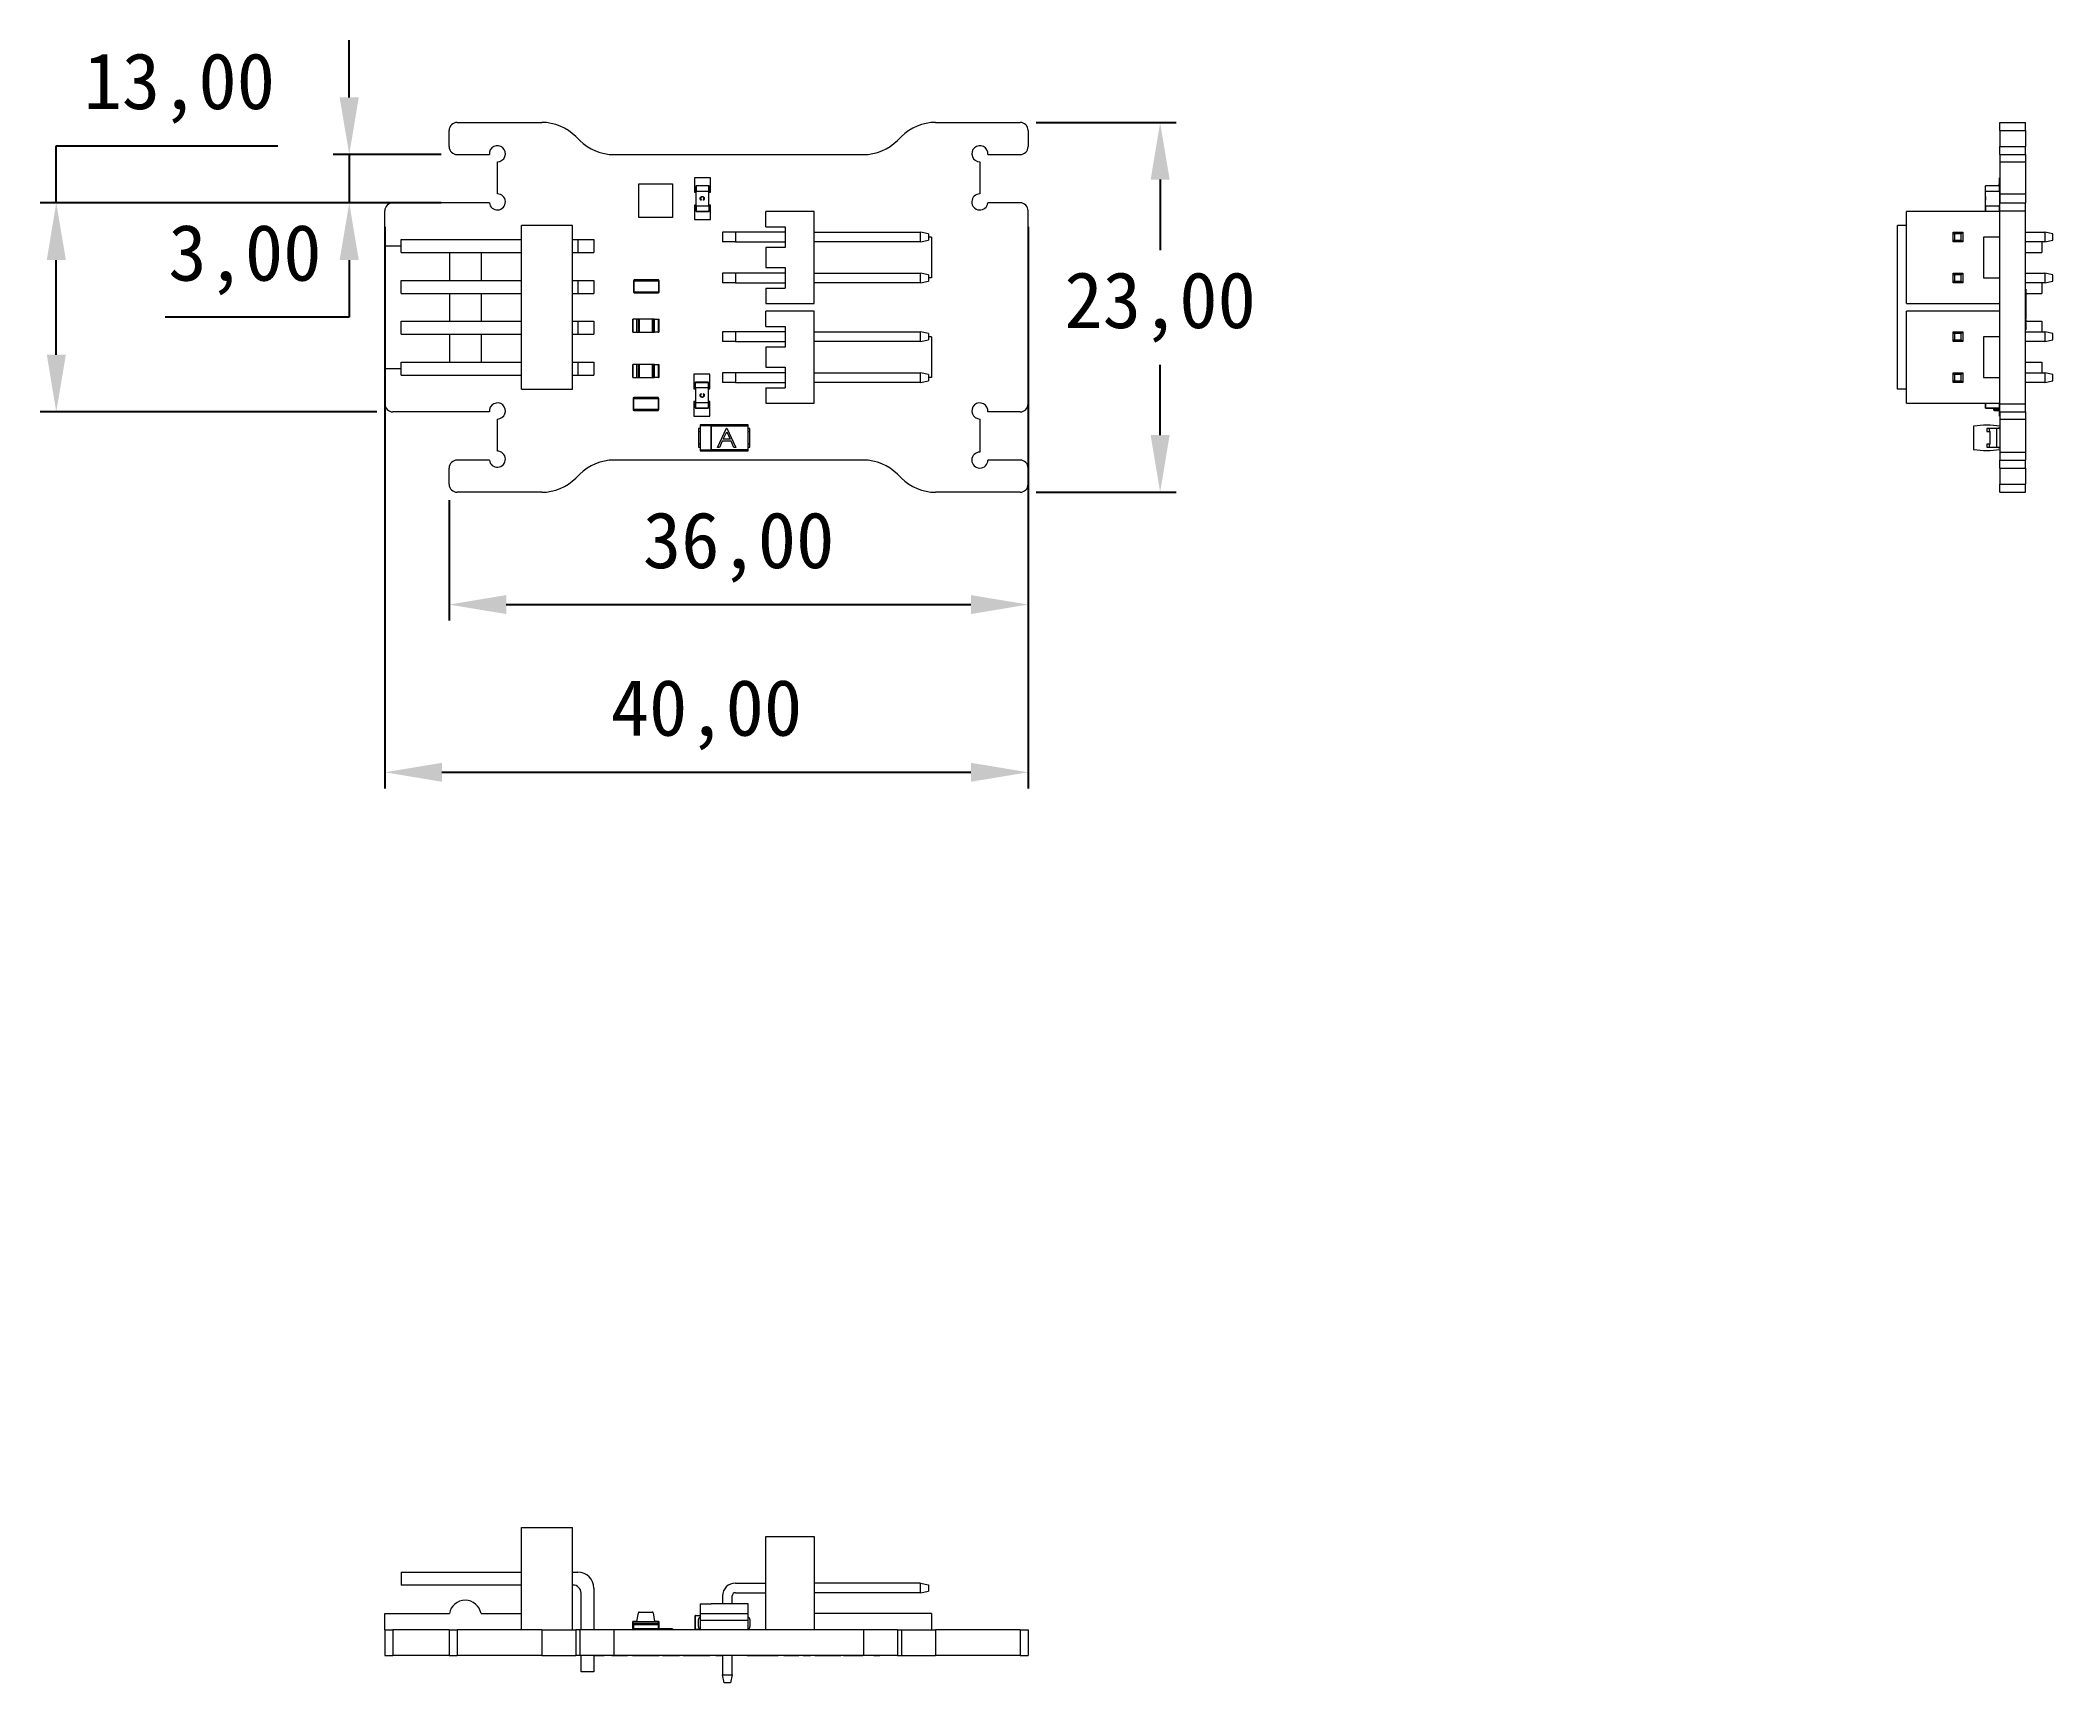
# Model space of a CAD drawing. Header units: millimetres. Extents: x 239 to 364, y 111 to 213.
import ezdxf

# ---------------------------------------------------------------- set-up
doc = ezdxf.new("R2010")
doc.units = ezdxf.units.MM
doc.header["$PDSIZE"] = -1
doc.dimstyles.new('ISO-25', dxfattribs={"dimtxt": 2.5, "dimasz": 2.5, "dimexe": 1.25, "dimexo": 0.625, "dimtad": 1, "dimtxsty": 'Standard', "dimcen": 2.5, "dimadec": 0, "dimazin": 0, "dimtfac": 1, "dimtmove": 0, "dimatfit": 3, "dimfxl": 1, "dimarcsym": 0})

msp = doc.modelspace()

# ---------------------------------------------------------------- blocks, each defined once
blk = doc.blocks.new('*D3')
at = {"color": 0, "lineweight": -2, "transparency": 16777216}
for p, q in [((260.36, 201.27), (260.36, 166.35)), ((300.36, 201.27), (300.36, 166.35)), ((263.91, 167.35), (296.8, 167.35))]:
    blk.add_line(p, q, dxfattribs=at)
at = {"color": 0, "transparency": 16777216}
for points in [[(263.91, 167.94), (263.91, 166.76), (260.36, 167.35)], [(296.8, 167.94), (296.8, 166.76), (300.36, 167.35)]]:
    blk.add_solid(points, dxfattribs=at)
at = {"layer": 'Defpoints', "color": 0, "transparency": 16777216}
for p in [(260.36, 202.27), (300.36, 202.27), (300.36, 167.35)]:
    blk.add_point(p, dxfattribs=at)
at = {"color": 0, "transparency": 16777216, "insert": (280.36, 170.92), "char_height": 3.5, "attachment_point": 5}
blk.add_mtext('40,00', dxfattribs=at)
blk = doc.blocks.new('*D4')
at = {"color": 0, "lineweight": -2, "transparency": 16777216}
for p, q in [((300.86, 207.77), (309.57, 207.77)), ((308.57, 204.21), (308.57, 199.83)), ((308.57, 188.32), (308.57, 192.7)), ((300.86, 184.77), (309.57, 184.77))]:
    blk.add_line(p, q, dxfattribs=at)
at = {"color": 0, "transparency": 16777216}
for points in [[(307.98, 204.21), (309.16, 204.21), (308.57, 207.77)], [(307.98, 188.32), (309.16, 188.32), (308.57, 184.77)]]:
    blk.add_solid(points, dxfattribs=at)
at = {"layer": 'Defpoints', "color": 0, "transparency": 16777216}
for p in [(299.86, 207.77), (299.86, 184.77), (308.57, 184.77)]:
    blk.add_point(p, dxfattribs=at)
at = {"color": 0, "transparency": 16777216, "insert": (308.57, 196.27), "char_height": 3.5, "attachment_point": 5}
blk.add_mtext('23,00', dxfattribs=at)
blk = doc.blocks.new('*D5')
at = {"color": 0, "lineweight": -2, "transparency": 16777216}
for p, q in [((264.36, 184.27), (264.36, 176.78)), ((300.36, 184.27), (300.36, 176.78)), ((267.91, 177.78), (296.8, 177.78))]:
    blk.add_line(p, q, dxfattribs=at)
at = {"color": 0, "transparency": 16777216}
for points in [[(267.91, 178.37), (267.91, 177.19), (264.36, 177.78)], [(296.8, 178.37), (296.8, 177.19), (300.36, 177.78)]]:
    blk.add_solid(points, dxfattribs=at)
at = {"layer": 'Defpoints', "color": 0, "transparency": 16777216}
for p in [(264.36, 185.27), (300.36, 185.27), (300.36, 177.78)]:
    blk.add_point(p, dxfattribs=at)
at = {"color": 0, "transparency": 16777216, "insert": (282.36, 181.34), "char_height": 3.5, "attachment_point": 5}
blk.add_mtext('36,00', dxfattribs=at)
blk = doc.blocks.new('*D7')
at = {"color": 0, "lineweight": -2, "transparency": 16777216}
for p, q in [((239.93, 202.77), (239.93, 206.32)), ((239.93, 206.32), (253.71, 206.32)), ((259.86, 202.77), (238.93, 202.77)), ((239.93, 193.32), (239.93, 199.21)), ((259.86, 189.77), (238.93, 189.77))]:
    blk.add_line(p, q, dxfattribs=at)
at = {"color": 0, "transparency": 16777216}
for points in [[(239.34, 199.21), (240.53, 199.21), (239.93, 202.77)], [(239.34, 193.32), (240.53, 193.32), (239.93, 189.77)]]:
    blk.add_solid(points, dxfattribs=at)
at = {"layer": 'Defpoints', "color": 0, "transparency": 16777216}
for p in [(239.93, 202.77), (260.86, 202.77), (260.86, 189.77)]:
    blk.add_point(p, dxfattribs=at)
at = {"color": 0, "transparency": 16777216, "insert": (247.58, 209.89), "char_height": 3.5, "attachment_point": 5}
blk.add_mtext('13,00', dxfattribs=at)
blk = doc.blocks.new('*D8')
at = {"color": 0, "lineweight": -2, "transparency": 16777216}
for p, q in [((258.15, 209.32), (258.15, 212.88)), ((263.86, 205.77), (257.15, 205.77)), ((258.15, 205.77), (258.15, 202.77)), ((263.86, 202.77), (257.15, 202.77)), ((258.15, 199.21), (258.15, 195.65)), ((258.15, 195.65), (246.71, 195.65))]:
    blk.add_line(p, q, dxfattribs=at)
at = {"color": 0, "transparency": 16777216}
for points in [[(257.55, 209.32), (258.74, 209.32), (258.15, 205.77)], [(257.55, 199.21), (258.74, 199.21), (258.15, 202.77)]]:
    blk.add_solid(points, dxfattribs=at)
at = {"layer": 'Defpoints', "color": 0, "transparency": 16777216}
for p in [(264.86, 205.77), (258.15, 202.77), (264.86, 202.77)]:
    blk.add_point(p, dxfattribs=at)
at = {"color": 0, "transparency": 16777216, "insert": (251.66, 199.22), "char_height": 3.5, "attachment_point": 5}
blk.add_mtext('3,00', dxfattribs=at)

# ---------------------------------------------------------------- dimensions: what is measured, and where the dimension line sits
for base, p1, p2, picture, middle in [((258.146, 202.766), (264.859, 205.766), (264.859, 202.766), '*D8', (251.664, 199.219)), ((239.935, 202.766), (260.859, 189.766), (260.859, 202.766), '*D7', (247.584, 209.887)), ((308.572, 184.766), (299.859, 207.766), (299.859, 184.766), '*D4', (308.572, 196.266))]:
    dim = msp.add_linear_dim(base=base, p1=p1, p2=p2, angle=90, dimstyle='ISO-25', override={"dimtxt": 3.5, "dimasz": 3.556, "dimexe": 1, "dimexo": 1, "dimgap": 1.524, "dimtih": 1, "dimtoh": 1, "dimzin": 0, "dimadec": 2, "dimtzin": 0})
    dim.commit()
    dim.dimension.update_dxf_attribs({"geometry": picture, "text_midpoint": middle})
for base, p1, p2, picture, middle in [((300.359, 167.352), (260.359, 202.266), (300.359, 202.266), '*D3', (280.359, 170.918)), ((300.359, 177.779), (264.359, 185.266), (300.359, 185.266), '*D5', (282.359, 181.345))]:
    dim = msp.add_linear_dim(base=base, p1=p1, p2=p2, dimstyle='ISO-25', override={"dimtxt": 3.5, "dimasz": 3.556, "dimexe": 1, "dimexo": 1, "dimgap": 1.524, "dimtih": 1, "dimtoh": 1, "dimzin": 0, "dimadec": 2, "dimtzin": 0})
    dim.commit()
    dim.dimension.update_dxf_attribs({"geometry": picture, "text_midpoint": middle})

# ---------------------------------------------------------------- linework, layer by layer
at = {"color": 7, "linetype": 'Continuous', "lineweight": 15}
for p, q in [((264.859, 207.766), (270.116, 207.766)), ((294.601, 207.766), (299.859, 207.766)), ((360.772, 207.266), (360.772, 207.766)), ((360.772, 207.766), (362.372, 207.766)), ((362.372, 207.266), (362.372, 207.766)), ((264.359, 206.266), (264.359, 207.266)), ((272.48, 206.644), (272.237, 206.887)), ((292.238, 206.644), (292.48, 206.887)), ((300.359, 207.266), (300.359, 206.266)), ((360.772, 207.266), (360.772, 206.266)), ((360.772, 207.266), (362.372, 207.266)), ((362.372, 207.266), (362.372, 206.266)), ((264.859, 205.766), (266.862, 205.766)), ((267.359, 203.321), (267.359, 205.321)), ((274.601, 205.766), (290.116, 205.766)), ((297.359, 205.321), (297.359, 203.321)), ((297.856, 205.766), (299.859, 205.766)), ((360.772, 206.266), (362.372, 206.266)), ((360.772, 205.766), (360.772, 206.266)), ((360.772, 205.766), (362.372, 205.766)), ((360.772, 205.766), (360.772, 205.321)), ((360.772, 205.321), (362.372, 205.321)), ((360.772, 205.321), (360.772, 203.321)), ((362.372, 205.766), (362.372, 206.266)), ((362.372, 205.766), (362.372, 205.321)), ((362.372, 205.321), (362.372, 203.321)), ((279.62, 204.324), (279.62, 203.424)), ((280.62, 204.324), (279.62, 204.324)), ((280.62, 203.424), (280.62, 204.324)), ((360.762, 203.424), (360.762, 204.324)), ((360.772, 204.324), (360.762, 204.324)), ((266.862, 202.766), (260.859, 202.766)), ((276.157, 203.947), (278.257, 203.947)), ((276.157, 201.847), (276.157, 203.947)), ((278.257, 203.947), (278.257, 201.847)), ((279.62, 203.424), (279.725, 203.424)), ((279.715, 203.814), (279.715, 203.474)), ((279.725, 203.814), (279.715, 203.814)), ((279.725, 203.474), (279.715, 203.474)), ((279.725, 203.814), (279.725, 203.824)), ((280.515, 203.824), (279.725, 203.824)), ((279.725, 203.474), (279.725, 203.814)), ((280.515, 203.814), (279.725, 203.814)), ((280.515, 203.474), (279.725, 203.474)), ((279.725, 202.574), (279.725, 203.474)), ((280.037, 202.946), (280.023, 202.927)), ((280.175, 202.927), (280.16, 202.946)), ((280.515, 203.814), (280.515, 203.824)), ((280.515, 203.474), (280.515, 203.814)), ((280.525, 203.814), (280.515, 203.814)), ((280.525, 203.474), (280.515, 203.474)), ((280.515, 202.574), (280.515, 203.474)), ((280.515, 203.424), (280.62, 203.424)), ((280.525, 203.474), (280.525, 203.814)), ((299.859, 202.766), (297.856, 202.766)), ((359.882, 203.474), (359.882, 203.814)), ((359.892, 203.814), (359.882, 203.814)), ((359.892, 203.474), (359.882, 203.474)), ((359.892, 203.161), (359.882, 203.161)), ((359.882, 203.032), (359.892, 203.032)), ((359.882, 202.927), (359.892, 202.927)), ((359.892, 203.814), (359.892, 203.824)), ((360.752, 203.824), (359.892, 203.824)), ((360.752, 203.814), (359.892, 203.814)), ((359.892, 203.474), (359.892, 203.814)), ((360.752, 203.474), (359.892, 203.474)), ((359.892, 202.574), (359.892, 203.474)), ((360.722, 203.947), (360.722, 203.824)), ((360.762, 203.947), (360.722, 203.947)), ((360.752, 203.814), (360.752, 203.824)), ((360.752, 203.474), (360.752, 203.814)), ((360.762, 203.814), (360.752, 203.814)), ((360.762, 203.474), (360.752, 203.474)), ((360.752, 203.474), (360.752, 202.574)), ((360.772, 203.424), (360.762, 203.424)), ((360.772, 203.321), (362.372, 203.321)), ((360.772, 203.321), (360.772, 202.766)), ((360.772, 202.766), (362.372, 202.766)), ((360.772, 202.266), (360.772, 202.766)), ((362.372, 203.321), (362.372, 202.766)), ((362.372, 202.266), (362.372, 202.766)), ((260.359, 200.076), (260.359, 202.266)), ((278.257, 201.847), (276.157, 201.847)), ((279.62, 202.624), (279.62, 201.724)), ((279.725, 202.624), (279.62, 202.624)), ((279.62, 201.724), (280.62, 201.724)), ((279.715, 202.574), (279.715, 202.234)), ((279.715, 202.574), (279.725, 202.574)), ((279.715, 202.234), (279.725, 202.234)), ((279.725, 202.234), (279.725, 202.574)), ((279.725, 202.574), (280.515, 202.574)), ((280.515, 202.234), (279.725, 202.234)), ((279.725, 202.234), (279.725, 202.224)), ((279.725, 202.224), (280.515, 202.224)), ((280.62, 202.624), (280.515, 202.624)), ((280.515, 202.574), (280.515, 202.234)), ((280.515, 202.574), (280.525, 202.574)), ((280.515, 202.234), (280.515, 202.224)), ((280.515, 202.234), (280.525, 202.234)), ((280.525, 202.234), (280.525, 202.574)), ((280.62, 201.724), (280.62, 202.624)), ((284.059, 201.276), (284.059, 202.236)), ((287.059, 202.236), (284.059, 202.236)), ((287.059, 196.496), (287.059, 202.236)), ((300.359, 190.266), (300.359, 202.266)), ((354.972, 196.496), (354.972, 202.236)), ((360.772, 202.236), (354.972, 202.236)), ((359.882, 202.574), (359.882, 202.236)), ((359.882, 202.574), (359.892, 202.574)), ((359.892, 202.574), (360.752, 202.574)), ((360.752, 202.574), (360.762, 202.574)), ((360.772, 202.624), (360.762, 202.624)), ((360.762, 202.236), (360.762, 202.624)), ((360.772, 202.266), (362.372, 202.266)), ((360.772, 190.266), (360.772, 202.266)), ((362.372, 190.266), (362.372, 202.266)), ((261.379, 199.676), (261.379, 200.476)), ((261.379, 200.476), (268.869, 200.476)), ((272.039, 201.346), (268.869, 201.346)), ((268.869, 191.186), (268.869, 201.346)), ((272.039, 191.186), (272.039, 201.346)), ((272.039, 200.476), (272.359, 200.476)), ((272.359, 200.476), (272.359, 199.676)), ((272.359, 200.476), (273.359, 200.476)), ((273.359, 200.476), (273.359, 199.676)), ((281.359, 200.936), (281.359, 200.336)), ((282.159, 200.936), (281.359, 200.936)), ((282.159, 200.336), (281.359, 200.336)), ((282.159, 200.936), (282.159, 200.336)), ((285.259, 200.936), (282.159, 200.936)), ((282.159, 200.336), (285.259, 200.336)), ((284.059, 201.276), (285.259, 201.276)), ((285.259, 201.276), (285.259, 199.996)), ((287.059, 200.936), (293.659, 200.936)), ((293.659, 200.336), (287.059, 200.336)), ((293.659, 200.336), (293.659, 200.936)), ((294.159, 200.836), (293.659, 200.936)), ((293.659, 200.336), (294.159, 200.436)), ((294.159, 200.836), (294.159, 200.436)), ((294.359, 200.636), (294.159, 200.636)), ((294.359, 200.636), (294.359, 198.096)), ((354.422, 191.186), (354.422, 201.346)), ((354.972, 201.346), (354.422, 201.346)), ((357.972, 200.836), (357.872, 200.936)), ((357.872, 200.936), (358.472, 200.936)), ((357.872, 200.336), (357.872, 200.936)), ((357.872, 200.336), (357.972, 200.436)), ((358.472, 200.336), (357.872, 200.336)), ((358.372, 200.836), (357.972, 200.836)), ((357.972, 200.836), (357.972, 200.436)), ((357.972, 200.436), (358.372, 200.436)), ((358.372, 200.836), (358.472, 200.936)), ((358.372, 200.436), (358.372, 200.836)), ((358.472, 200.336), (358.372, 200.436)), ((358.472, 200.936), (358.472, 200.336)), ((359.772, 200.636), (359.772, 198.096)), ((360.772, 200.636), (359.772, 200.636)), ((362.372, 200.936), (363.572, 200.936)), ((363.572, 200.336), (362.372, 200.336)), ((363.392, 200.336), (363.392, 199.676)), ((363.572, 200.936), (363.572, 200.336)), ((364.072, 200.836), (363.572, 200.936)), ((363.572, 200.336), (364.072, 200.436)), ((364.072, 200.436), (364.072, 200.836)), ((260.359, 192.456), (260.359, 200.076)), ((261.379, 200.076), (260.359, 200.076)), ((261.379, 199.676), (268.869, 199.676)), ((264.373, 199.676), (264.373, 197.936)), ((266.344, 199.676), (266.344, 197.936)), ((272.039, 199.676), (272.359, 199.676)), ((272.359, 199.676), (273.359, 199.676)), ((284.059, 199.996), (284.059, 198.736)), ((285.259, 199.996), (284.059, 199.996)), ((362.372, 199.676), (363.392, 199.676)), ((261.379, 197.136), (261.379, 197.936)), ((261.379, 197.936), (268.869, 197.936)), ((272.039, 197.936), (272.359, 197.936)), ((272.359, 197.936), (272.359, 197.136)), ((272.359, 197.936), (273.359, 197.936)), ((273.359, 197.936), (273.359, 197.136)), ((275.823, 197.917), (275.823, 197.217)), ((275.873, 197.917), (275.823, 197.917)), ((275.873, 197.967), (275.873, 197.917)), ((277.373, 197.967), (275.873, 197.967)), ((275.873, 197.217), (275.873, 197.917)), ((275.873, 197.917), (277.373, 197.917)), ((277.373, 197.917), (277.373, 197.967)), ((277.373, 197.917), (277.373, 197.217)), ((277.423, 197.917), (277.373, 197.917)), ((277.423, 197.217), (277.423, 197.917)), ((281.359, 198.396), (281.359, 197.796)), ((282.159, 198.396), (281.359, 198.396)), ((282.159, 197.796), (281.359, 197.796)), ((282.159, 198.396), (282.159, 197.796)), ((285.259, 198.396), (282.159, 198.396)), ((282.159, 197.796), (285.259, 197.796)), ((284.059, 198.736), (285.259, 198.736)), ((285.259, 198.736), (285.259, 197.456)), ((287.059, 198.396), (293.659, 198.396)), ((293.659, 197.796), (287.059, 197.796)), ((293.659, 197.796), (293.659, 198.396)), ((294.159, 198.296), (293.659, 198.396)), ((293.659, 197.796), (294.159, 197.896)), ((294.159, 198.296), (294.159, 197.896)), ((294.359, 198.096), (294.159, 198.096)), ((357.972, 198.296), (357.872, 198.396)), ((357.872, 198.396), (358.472, 198.396)), ((357.872, 197.796), (357.872, 198.396)), ((357.872, 197.796), (357.972, 197.896)), ((358.472, 197.796), (357.872, 197.796)), ((358.372, 198.296), (357.972, 198.296)), ((357.972, 198.296), (357.972, 197.896)), ((357.972, 197.896), (358.372, 197.896)), ((358.372, 198.296), (358.472, 198.396)), ((358.372, 197.896), (358.372, 198.296)), ((358.472, 197.796), (358.372, 197.896)), ((358.472, 198.396), (358.472, 197.796)), ((359.772, 198.096), (360.772, 198.096)), ((362.372, 198.396), (363.572, 198.396)), ((363.572, 197.796), (362.372, 197.796)), ((363.392, 197.796), (363.392, 197.136)), ((363.572, 198.396), (363.572, 197.796)), ((364.072, 198.296), (363.572, 198.396)), ((363.572, 197.796), (364.072, 197.896)), ((364.072, 197.896), (364.072, 198.296)), ((261.379, 197.136), (268.869, 197.136)), ((264.373, 197.136), (264.373, 195.396)), ((266.344, 197.136), (266.344, 195.396)), ((272.039, 197.136), (272.359, 197.136)), ((272.359, 197.136), (273.359, 197.136)), ((275.823, 197.217), (275.873, 197.217)), ((277.373, 197.217), (275.873, 197.217)), ((275.873, 197.217), (275.873, 197.167)), ((275.873, 197.167), (277.373, 197.167)), ((277.373, 197.167), (277.373, 197.217)), ((277.373, 197.217), (277.423, 197.217)), ((284.059, 197.456), (285.259, 197.456)), ((284.059, 197.456), (284.059, 196.496)), ((284.059, 196.496), (287.059, 196.496)), ((354.972, 196.496), (360.772, 196.496)), ((362.392, 197.393), (362.372, 197.393)), ((362.392, 197.36), (362.372, 197.36)), ((362.392, 197.393), (362.392, 197.377)), ((362.392, 197.36), (362.392, 196.407)), ((362.392, 197.136), (363.392, 197.136)), ((261.379, 194.596), (261.379, 195.396)), ((261.379, 195.396), (268.869, 195.396)), ((272.039, 195.396), (272.359, 195.396)), ((272.359, 195.396), (272.359, 194.596)), ((272.359, 195.396), (273.359, 195.396)), ((273.359, 195.396), (273.359, 194.596)), ((275.773, 194.729), (275.773, 195.529)), ((275.773, 195.529), (275.783, 195.529)), ((276.034, 195.529), (275.783, 195.529)), ((275.783, 195.529), (275.783, 194.729)), ((276.034, 194.729), (276.034, 195.529)), ((276.127, 195.529), (276.034, 195.529)), ((276.127, 194.729), (276.127, 195.529)), ((276.176, 195.529), (276.127, 195.529)), ((276.176, 195.529), (276.176, 194.729)), ((276.989, 195.529), (276.176, 195.529)), ((276.989, 195.529), (276.989, 194.729)), ((277.039, 195.529), (276.989, 195.529)), ((277.039, 195.529), (277.039, 194.729)), ((277.132, 195.529), (277.039, 195.529)), ((277.132, 194.729), (277.132, 195.529)), ((277.132, 195.529), (277.383, 195.529)), ((277.383, 194.729), (277.383, 195.529)), ((277.383, 195.529), (277.393, 195.529)), ((277.393, 195.529), (277.393, 194.729)), ((284.059, 195.076), (284.059, 196.036)), ((287.059, 196.036), (284.059, 196.036)), ((287.059, 190.296), (287.059, 196.036)), ((354.972, 190.296), (354.972, 196.036)), ((360.772, 196.036), (354.972, 196.036)), ((362.392, 196.407), (362.372, 196.407)), ((362.392, 195.894), (362.372, 195.894)), ((362.392, 195.535), (362.372, 195.535)), ((362.392, 195.526), (362.372, 195.526)), ((362.392, 195.308), (362.372, 195.308)), ((362.392, 196.402), (362.392, 196.391)), ((362.392, 195.894), (362.392, 195.535)), ((362.392, 195.497), (362.392, 195.34)), ((362.392, 195.396), (363.392, 195.396)), ((363.392, 195.396), (363.392, 194.736)), ((261.379, 194.596), (268.869, 194.596)), ((264.373, 194.596), (264.373, 192.856)), ((266.344, 194.596), (266.344, 192.856)), ((272.039, 194.596), (272.359, 194.596)), ((272.359, 194.596), (273.359, 194.596)), ((275.783, 194.729), (275.773, 194.729)), ((275.783, 194.729), (276.034, 194.729)), ((276.034, 194.729), (276.127, 194.729)), ((276.127, 194.729), (276.176, 194.729)), ((276.176, 194.729), (276.989, 194.729)), ((276.989, 194.729), (277.039, 194.729)), ((277.039, 194.729), (277.132, 194.729)), ((277.383, 194.729), (277.132, 194.729)), ((277.383, 194.729), (277.393, 194.729)), ((281.359, 194.736), (281.359, 194.136)), ((282.159, 194.736), (281.359, 194.736)), ((282.159, 194.136), (281.359, 194.136)), ((282.159, 194.736), (282.159, 194.136)), ((285.259, 194.736), (282.159, 194.736)), ((282.159, 194.136), (285.259, 194.136)), ((284.059, 195.076), (285.259, 195.076)), ((285.259, 195.076), (285.259, 193.796)), ((287.059, 194.736), (293.659, 194.736)), ((293.659, 194.136), (287.059, 194.136)), ((293.659, 194.136), (293.659, 194.736)), ((294.159, 194.636), (293.659, 194.736)), ((293.659, 194.136), (294.159, 194.236)), ((294.159, 194.636), (294.159, 194.236)), ((294.359, 194.436), (294.159, 194.436)), ((294.359, 194.436), (294.359, 191.896)), ((357.972, 194.636), (357.872, 194.736)), ((357.872, 194.736), (358.472, 194.736)), ((357.872, 194.136), (357.872, 194.736)), ((357.872, 194.136), (357.972, 194.236)), ((358.472, 194.136), (357.872, 194.136)), ((358.372, 194.636), (357.972, 194.636)), ((357.972, 194.636), (357.972, 194.236)), ((357.972, 194.236), (358.372, 194.236)), ((358.372, 194.636), (358.472, 194.736)), ((358.372, 194.236), (358.372, 194.636)), ((358.472, 194.136), (358.372, 194.236)), ((358.472, 194.736), (358.472, 194.136)), ((359.772, 194.436), (359.772, 191.896)), ((360.772, 194.436), (359.772, 194.436)), ((362.392, 195.087), (362.372, 195.087)), ((362.392, 195.087), (362.372, 195.087)), ((362.392, 194.864), (362.372, 194.864)), ((362.392, 194.863), (362.372, 194.863)), ((362.372, 194.736), (363.572, 194.736)), ((363.572, 194.136), (362.372, 194.136)), ((362.392, 195.087), (362.392, 195.087)), ((363.572, 194.736), (363.572, 194.136)), ((364.072, 194.636), (363.572, 194.736)), ((363.572, 194.136), (364.072, 194.236)), ((364.072, 194.236), (364.072, 194.636)), ((261.379, 192.056), (261.379, 192.856)), ((261.379, 192.856), (268.869, 192.856)), ((272.039, 192.856), (272.359, 192.856)), ((272.359, 192.856), (272.359, 192.056)), ((272.359, 192.856), (273.359, 192.856)), ((273.359, 192.856), (273.359, 192.056)), ((285.259, 193.796), (284.059, 193.796)), ((284.059, 193.796), (284.059, 192.536)), ((362.372, 192.856), (363.392, 192.856)), ((363.392, 192.856), (363.392, 192.196)), ((260.359, 192.456), (261.379, 192.456)), ((260.359, 190.266), (260.359, 192.456)), ((261.379, 192.056), (268.869, 192.056)), ((272.039, 192.056), (272.359, 192.056)), ((272.359, 192.056), (273.359, 192.056)), ((275.773, 191.91), (275.773, 192.71)), ((275.773, 192.71), (275.783, 192.71)), ((275.783, 191.91), (275.773, 191.91)), ((276.034, 192.71), (275.783, 192.71)), ((275.783, 192.71), (275.783, 191.91)), ((275.783, 191.91), (276.034, 191.91)), ((276.034, 191.91), (276.034, 192.71)), ((276.127, 192.71), (276.034, 192.71)), ((276.034, 191.91), (276.127, 191.91)), ((276.127, 191.91), (276.127, 192.71)), ((276.176, 192.71), (276.127, 192.71)), ((276.127, 191.91), (276.176, 191.91)), ((276.176, 192.71), (276.176, 191.91)), ((276.989, 192.71), (276.176, 192.71)), ((276.176, 191.91), (276.989, 191.91)), ((276.989, 192.71), (276.989, 191.91)), ((277.039, 192.71), (276.989, 192.71)), ((276.989, 191.91), (277.039, 191.91)), ((277.039, 192.71), (277.039, 191.91)), ((277.132, 192.71), (277.039, 192.71)), ((277.039, 191.91), (277.132, 191.91)), ((277.132, 191.91), (277.132, 192.71)), ((277.132, 192.71), (277.383, 192.71)), ((277.383, 191.91), (277.132, 191.91)), ((277.383, 191.91), (277.383, 192.71)), ((277.383, 192.71), (277.393, 192.71)), ((277.383, 191.91), (277.393, 191.91)), ((277.393, 192.71), (277.393, 191.91)), ((280.572, 192.105), (279.572, 192.105)), ((279.572, 192.105), (279.572, 191.205)), ((279.667, 191.595), (279.667, 191.255)), ((279.677, 191.595), (279.667, 191.595)), ((279.677, 191.595), (279.677, 191.605)), ((280.467, 191.605), (279.677, 191.605)), ((279.677, 191.595), (280.467, 191.595)), ((279.677, 191.255), (279.677, 191.595)), ((280.467, 191.595), (280.467, 191.605)), ((280.467, 191.595), (280.467, 191.255)), ((280.477, 191.595), (280.467, 191.595)), ((280.477, 191.255), (280.477, 191.595)), ((280.572, 191.205), (280.572, 192.105)), ((281.359, 192.196), (281.359, 191.596)), ((282.159, 192.196), (281.359, 192.196)), ((282.159, 191.596), (281.359, 191.596)), ((282.159, 192.196), (282.159, 191.596)), ((285.259, 192.196), (282.159, 192.196)), ((282.159, 191.596), (285.259, 191.596)), ((284.059, 192.536), (285.259, 192.536)), ((285.259, 192.536), (285.259, 191.256)), ((287.059, 192.196), (293.659, 192.196)), ((293.659, 191.596), (287.059, 191.596)), ((293.659, 191.596), (293.659, 192.196)), ((294.159, 192.096), (293.659, 192.196)), ((293.659, 191.596), (294.159, 191.696)), ((294.159, 192.096), (294.159, 191.696)), ((294.359, 191.896), (294.159, 191.896)), ((357.972, 192.096), (357.872, 192.196)), ((357.872, 192.196), (358.472, 192.196)), ((357.872, 191.596), (357.872, 192.196)), ((357.872, 191.596), (357.972, 191.696)), ((358.472, 191.596), (357.872, 191.596)), ((358.372, 192.096), (357.972, 192.096)), ((357.972, 192.096), (357.972, 191.696)), ((357.972, 191.696), (358.372, 191.696)), ((358.372, 192.096), (358.472, 192.196)), ((358.372, 191.696), (358.372, 192.096)), ((358.472, 191.596), (358.372, 191.696)), ((358.472, 192.196), (358.472, 191.596)), ((359.772, 191.896), (360.772, 191.896)), ((362.372, 192.196), (363.572, 192.196)), ((363.572, 191.596), (362.372, 191.596)), ((363.572, 192.196), (363.572, 191.596)), ((364.072, 192.096), (363.572, 192.196)), ((363.572, 191.596), (364.072, 191.696)), ((364.072, 191.696), (364.072, 192.096)), ((268.869, 191.186), (272.039, 191.186)), ((275.798, 190.602), (275.798, 189.902)), ((275.848, 190.602), (275.798, 190.602)), ((275.848, 190.652), (275.848, 190.602)), ((277.348, 190.652), (275.848, 190.652)), ((275.848, 189.902), (275.848, 190.602)), ((275.848, 190.602), (277.348, 190.602)), ((277.348, 190.602), (277.348, 190.652)), ((277.348, 190.602), (277.348, 189.902)), ((277.398, 190.602), (277.348, 190.602)), ((277.398, 189.902), (277.398, 190.602)), ((279.572, 191.205), (279.677, 191.205)), ((279.572, 190.405), (279.572, 189.505)), ((279.677, 190.405), (279.572, 190.405)), ((279.677, 191.255), (279.667, 191.255)), ((279.667, 190.355), (279.667, 190.015)), ((279.667, 190.355), (279.677, 190.355)), ((280.467, 191.255), (279.677, 191.255)), ((279.677, 191.255), (279.677, 190.355)), ((279.677, 190.355), (279.677, 190.015)), ((279.677, 190.355), (280.467, 190.355)), ((280.018, 190.902), (280.032, 190.883)), ((280.155, 190.883), (280.169, 190.902)), ((280.477, 191.255), (280.467, 191.255)), ((280.467, 191.255), (280.467, 190.355)), ((280.467, 191.205), (280.572, 191.205)), ((280.572, 190.405), (280.467, 190.405)), ((280.467, 190.355), (280.467, 190.015)), ((280.467, 190.355), (280.477, 190.355)), ((280.477, 190.015), (280.477, 190.355)), ((280.572, 189.505), (280.572, 190.405)), ((284.059, 191.256), (285.259, 191.256)), ((284.059, 191.256), (284.059, 190.296)), ((284.059, 190.296), (287.059, 190.296)), ((354.972, 191.186), (354.422, 191.186)), ((354.972, 190.296), (360.772, 190.296)), ((359.882, 190.296), (359.882, 190.015)), ((360.762, 189.505), (360.762, 190.296)), ((360.772, 190.266), (362.372, 190.266)), ((360.772, 189.766), (360.772, 190.266)), ((362.372, 189.766), (362.372, 190.266)), ((266.862, 189.766), (260.859, 189.766)), ((267.359, 187.321), (267.359, 189.321)), ((275.798, 189.902), (275.848, 189.902)), ((275.848, 189.902), (275.848, 189.852)), ((277.348, 189.902), (275.848, 189.902)), ((275.848, 189.852), (277.348, 189.852)), ((277.348, 189.902), (277.398, 189.902)), ((277.348, 189.852), (277.348, 189.902)), ((279.572, 189.505), (280.572, 189.505)), ((279.667, 190.015), (279.677, 190.015)), ((279.677, 190.015), (280.467, 190.015)), ((279.677, 190.015), (279.677, 190.005)), ((279.677, 190.005), (280.467, 190.005)), ((280.467, 190.015), (280.467, 190.005)), ((280.467, 190.015), (280.477, 190.015)), ((297.359, 189.321), (297.359, 187.266)), ((299.859, 189.766), (297.856, 189.766)), ((359.882, 190.015), (359.892, 190.015)), ((359.892, 190.015), (360.752, 190.015)), ((359.892, 190.005), (359.892, 190.015)), ((359.892, 190.005), (360.752, 190.005)), ((360.392, 190.005), (360.392, 189.902)), ((360.392, 189.902), (360.442, 189.902)), ((360.442, 189.852), (360.442, 189.902)), ((360.722, 189.902), (360.442, 189.902)), ((360.442, 189.852), (360.722, 189.852)), ((360.722, 189.852), (360.722, 189.902)), ((360.752, 190.015), (360.752, 190.005)), ((360.752, 190.015), (360.762, 190.015)), ((360.772, 189.505), (360.762, 189.505)), ((360.772, 189.766), (362.372, 189.766)), ((360.772, 189.766), (360.772, 189.321)), ((360.772, 189.321), (362.372, 189.321)), ((360.772, 189.321), (360.772, 187.266)), ((362.372, 189.766), (362.372, 189.321)), ((362.372, 189.321), (362.372, 187.266)), ((279.861, 188.74), (279.861, 188.54)), ((279.961, 188.74), (279.861, 188.74)), ((279.861, 188.54), (279.961, 188.54)), ((279.861, 188.54), (279.861, 187.76)), ((279.861, 187.76), (279.861, 187.56)), ((279.961, 187.76), (279.861, 187.76)), ((282.961, 188.95), (279.961, 188.95)), ((279.961, 188.95), (279.961, 188.899)), ((279.961, 188.899), (279.961, 187.401)), ((280.661, 188.899), (279.961, 188.899)), ((280.661, 187.401), (280.661, 188.899)), ((280.661, 188.898), (282.961, 188.898)), ((280.661, 188.898), (280.661, 187.403)), ((281.045, 187.559), (281.614, 188.759)), ((281.345, 187.944), (281.163, 187.559)), ((281.889, 187.944), (281.345, 187.944)), ((281.404, 188.067), (281.621, 188.525)), ((281.832, 188.067), (281.404, 188.067)), ((281.614, 188.759), (281.63, 188.759)), ((281.621, 188.525), (281.832, 188.067)), ((281.63, 188.759), (282.184, 187.559)), ((282.067, 187.559), (281.889, 187.944)), ((282.961, 188.898), (282.961, 188.95)), ((282.961, 187.403), (282.961, 188.898)), ((283.061, 188.74), (282.961, 188.74)), ((282.961, 188.54), (283.061, 188.54)), ((283.061, 187.76), (282.961, 187.76)), ((283.061, 188.54), (283.061, 188.74)), ((283.061, 187.76), (283.061, 188.54)), ((283.061, 187.56), (283.061, 187.76)), ((359.172, 188.898), (359.772, 188.95)), ((359.172, 188.899), (359.192, 188.899)), ((359.172, 188.898), (359.172, 188.899)), ((359.172, 187.403), (359.172, 188.898)), ((359.772, 188.95), (360.172, 188.95)), ((359.972, 188.74), (359.972, 188.54)), ((360.146, 188.74), (359.972, 188.74)), ((359.972, 188.54), (360.146, 188.54)), ((359.972, 187.76), (359.972, 187.56)), ((360.146, 187.76), (359.972, 187.76)), ((360.146, 188.54), (360.146, 188.74)), ((360.572, 188.74), (360.146, 188.74)), ((360.172, 188.54), (360.146, 188.54)), ((360.146, 187.56), (360.146, 187.76)), ((360.146, 187.76), (360.172, 187.76)), ((360.172, 188.95), (360.772, 188.898)), ((360.172, 187.76), (360.172, 188.54)), ((360.572, 188.74), (360.572, 187.56)), ((360.772, 188.74), (360.572, 188.74)), ((360.772, 188.75), (360.672, 188.75)), ((360.672, 188.75), (360.672, 188.74)), ((266.862, 186.766), (264.859, 186.766)), ((290.116, 186.766), (274.601, 186.766)), ((279.861, 187.56), (279.961, 187.56)), ((279.961, 187.401), (280.661, 187.401)), ((279.961, 187.401), (279.961, 187.35)), ((279.961, 187.35), (282.961, 187.35)), ((282.961, 187.403), (280.661, 187.403)), ((281.163, 187.559), (281.045, 187.559)), ((282.184, 187.559), (282.067, 187.559)), ((282.961, 187.56), (283.061, 187.56)), ((282.961, 187.35), (282.961, 187.403)), ((299.859, 186.766), (297.859, 186.766)), ((359.172, 187.401), (359.172, 187.403)), ((359.772, 187.35), (359.172, 187.403)), ((359.172, 187.401), (359.192, 187.401)), ((360.172, 187.35), (359.772, 187.35)), ((359.972, 187.56), (360.146, 187.56)), ((360.146, 187.56), (360.572, 187.56)), ((360.772, 187.403), (360.172, 187.35)), ((360.572, 187.56), (360.772, 187.56)), ((360.672, 187.56), (360.672, 187.55)), ((360.672, 187.55), (360.772, 187.55)), ((360.772, 187.266), (362.372, 187.266)), ((360.772, 187.266), (360.772, 186.766)), ((360.772, 186.766), (362.372, 186.766)), ((360.772, 186.266), (360.772, 186.766)), ((362.372, 187.266), (362.372, 186.766)), ((362.372, 186.266), (362.372, 186.766)), ((264.359, 185.266), (264.359, 186.266)), ((272.48, 185.887), (272.237, 185.644)), ((292.238, 185.887), (292.48, 185.644)), ((300.359, 186.266), (300.359, 185.266)), ((360.772, 186.266), (362.372, 186.266)), ((360.772, 186.266), (360.772, 185.266)), ((360.772, 185.266), (362.372, 185.266)), ((360.772, 184.766), (360.772, 185.266)), ((362.372, 186.266), (362.372, 185.266)), ((362.372, 184.766), (362.372, 185.266)), ((270.116, 184.766), (264.859, 184.766)), ((299.859, 184.766), (294.601, 184.766)), ((360.772, 184.766), (362.372, 184.766)), ((268.869, 114.024), (268.869, 120.374)), ((268.869, 120.374), (272.039, 120.374)), ((272.039, 114.024), (272.039, 120.374)), ((284.059, 119.824), (287.059, 119.824)), ((284.059, 114.024), (284.059, 119.824)), ((287.059, 119.824), (287.059, 114.024)), ((261.379, 117.604), (261.379, 116.804)), ((261.379, 117.604), (268.869, 117.604)), ((268.869, 116.804), (261.379, 116.804)), ((272.039, 117.604), (272.359, 117.604)), ((272.059, 116.804), (272.039, 116.804)), ((273.359, 116.604), (273.359, 114.024)), ((282.159, 116.924), (284.059, 116.924)), ((293.659, 116.924), (287.059, 116.924)), ((293.659, 116.324), (293.659, 116.924)), ((293.659, 116.924), (294.159, 116.824)), ((293.659, 116.324), (294.159, 116.424)), ((294.159, 116.824), (294.159, 116.424)), ((272.559, 114.024), (272.559, 116.304)), ((279.961, 115.624), (280.661, 115.624)), ((279.961, 115.624), (279.961, 115.604)), ((280.661, 115.604), (279.961, 115.604)), ((279.961, 115.604), (279.961, 115.024)), ((280.661, 115.624), (280.661, 115.604)), ((282.961, 115.624), (280.661, 115.624)), ((281.359, 116.124), (281.359, 115.624)), ((281.959, 115.624), (281.959, 116.124)), ((282.159, 116.324), (284.059, 116.324)), ((282.961, 115.024), (282.961, 115.624)), ((293.659, 116.324), (287.059, 116.324)), ((260.359, 114.024), (260.359, 115.024)), ((260.359, 115.024), (264.373, 115.024)), ((260.359, 114.024), (260.359, 112.424)), ((260.359, 114.024), (260.859, 114.024)), ((260.859, 114.024), (260.859, 112.424)), ((264.359, 114.024), (260.859, 114.024)), ((264.359, 114.024), (264.359, 112.424)), ((264.359, 114.024), (264.859, 114.024)), ((264.859, 114.024), (264.859, 112.424)), ((270.116, 114.024), (264.859, 114.024)), ((266.344, 115.024), (268.869, 115.024)), ((270.116, 114.024), (270.116, 112.424)), ((270.116, 114.024), (272.237, 114.024)), ((272.237, 114.024), (272.237, 112.424)), ((272.48, 114.024), (272.237, 114.024)), ((272.48, 114.024), (272.48, 112.424)), ((274.601, 114.024), (272.48, 114.024)), ((274.601, 114.024), (274.601, 112.424)), ((290.116, 114.024), (274.601, 114.024)), ((275.783, 114.534), (275.773, 114.534)), ((275.773, 114.024), (275.773, 114.534)), ((275.783, 114.524), (275.783, 114.534)), ((275.783, 114.534), (276.034, 114.534)), ((275.783, 114.534), (275.783, 114.024)), ((276.034, 114.524), (275.783, 114.524)), ((275.783, 114.024), (275.783, 114.524)), ((275.783, 114.524), (277.383, 114.524)), ((275.798, 114.354), (275.798, 114.074)), ((275.798, 114.354), (275.848, 114.354)), ((275.798, 114.074), (275.848, 114.074)), ((275.848, 114.404), (275.848, 114.354)), ((277.348, 114.404), (275.848, 114.404)), ((275.848, 114.074), (275.848, 114.354)), ((275.848, 114.354), (277.348, 114.354)), ((275.848, 114.074), (275.848, 114.024)), ((277.348, 114.074), (275.848, 114.074)), ((276.034, 114.524), (276.127, 115.083)), ((276.034, 114.534), (276.034, 114.524)), ((276.034, 114.524), (277.132, 114.524)), ((276.176, 115.124), (276.989, 115.124)), ((277.039, 115.083), (277.132, 114.524)), ((277.132, 114.534), (277.132, 114.524)), ((277.383, 114.534), (277.132, 114.534)), ((277.383, 114.524), (277.132, 114.524)), ((277.348, 114.354), (277.348, 114.404)), ((277.348, 114.354), (277.348, 114.074)), ((277.348, 114.354), (277.398, 114.354)), ((277.348, 114.024), (277.348, 114.074)), ((277.348, 114.074), (277.398, 114.074)), ((277.383, 114.534), (277.393, 114.534)), ((277.383, 114.39), (277.383, 114.534)), ((277.383, 114.524), (277.383, 114.534)), ((277.383, 114.524), (277.383, 114.39)), ((277.383, 114.024), (277.383, 114.039)), ((277.393, 114.534), (277.393, 114.376)), ((277.393, 114.053), (277.393, 114.024)), ((277.398, 114.074), (277.398, 114.354)), ((277.423, 114.074), (277.423, 114.354)), ((278.257, 114.074), (277.423, 114.074)), ((278.257, 114.074), (278.257, 114.024)), ((279.572, 114.024), (279.572, 114.034)), ((279.572, 114.034), (279.961, 114.034)), ((279.667, 114.044), (279.667, 114.904)), ((279.667, 114.904), (279.677, 114.904)), ((279.667, 114.044), (279.677, 114.044)), ((279.677, 114.914), (279.961, 114.914)), ((279.677, 114.914), (279.677, 114.904)), ((279.677, 114.044), (279.677, 114.904)), ((279.677, 114.034), (279.677, 114.044)), ((279.861, 114.224), (279.861, 114.651)), ((279.961, 115.024), (282.961, 115.024)), ((279.961, 115.024), (279.961, 114.624)), ((279.961, 114.624), (282.961, 114.624)), ((279.961, 114.624), (279.961, 114.024)), ((282.961, 114.624), (282.961, 115.024)), ((282.961, 114.024), (282.961, 114.624)), ((283.061, 114.651), (283.061, 114.224)), ((294.359, 115.024), (287.059, 115.024)), ((290.116, 114.024), (290.116, 112.424)), ((292.238, 114.024), (290.116, 114.024)), ((292.238, 114.024), (292.238, 112.424)), ((292.238, 114.024), (292.48, 114.024)), ((292.48, 114.024), (292.48, 112.424)), ((292.48, 114.024), (294.601, 114.024)), ((294.359, 115.024), (294.359, 114.024)), ((294.601, 114.024), (294.601, 112.424)), ((299.859, 114.024), (294.601, 114.024)), ((299.859, 114.024), (299.859, 112.424)), ((299.859, 114.024), (300.359, 114.024)), ((300.359, 114.024), (300.359, 112.424)), ((260.359, 112.424), (260.859, 112.424)), ((264.359, 112.424), (260.859, 112.424)), ((264.359, 112.424), (264.859, 112.424)), ((270.116, 112.424), (264.859, 112.424)), ((270.116, 112.424), (272.237, 112.424)), ((272.48, 112.424), (272.237, 112.424)), ((274.601, 112.424), (272.48, 112.424)), ((272.559, 111.404), (272.559, 112.424)), ((273.359, 111.404), (272.559, 111.404)), ((273.359, 112.424), (273.359, 111.404)), ((273.644, 112.404), (273.359, 112.404)), ((273.644, 112.404), (273.644, 112.424)), ((273.995, 112.404), (273.644, 112.404)), ((273.995, 112.404), (273.995, 112.424)), ((274.223, 112.404), (274.223, 112.424)), ((274.232, 112.404), (274.223, 112.404)), ((274.232, 112.404), (274.232, 112.424)), ((274.47, 112.404), (274.47, 112.424)), ((274.831, 112.404), (274.47, 112.404)), ((290.116, 112.424), (274.601, 112.424)), ((274.831, 112.404), (274.831, 112.424)), ((275.302, 112.404), (274.831, 112.404)), ((275, 112.404), (275, 112.402)), ((275.302, 112.404), (275.302, 112.424)), ((275.452, 112.404), (275.302, 112.404)), ((275.452, 112.404), (275.452, 112.424)), ((275.758, 112.404), (275.758, 112.424)), ((276.604, 112.404), (276.604, 112.424)), ((277.416, 112.404), (277.416, 112.424)), ((277.622, 112.404), (277.622, 112.424)), ((277.877, 112.404), (277.622, 112.404)), ((277.877, 112.404), (277.877, 112.424)), ((278.261, 112.404), (277.877, 112.404)), ((278.261, 112.404), (278.261, 112.424)), ((278.688, 112.404), (278.261, 112.404)), ((278.688, 112.404), (278.688, 112.424)), ((278.902, 112.404), (278.902, 112.424)), ((279.748, 112.404), (279.748, 112.424)), ((280.561, 112.404), (280.561, 112.424)), ((280.948, 112.404), (280.948, 112.424)), ((281.282, 112.404), (280.948, 112.404)), ((281.282, 112.404), (281.282, 112.424)), ((281.295, 112.404), (281.282, 112.404)), ((281.295, 112.404), (281.295, 112.424)), ((281.308, 112.404), (281.295, 112.404)), ((281.308, 112.404), (281.308, 112.424)), ((281.359, 112.404), (281.308, 112.404)), ((281.359, 112.424), (281.359, 111.224)), ((281.959, 111.224), (281.959, 112.424)), ((282.896, 112.404), (282.896, 112.424)), ((283.54, 112.404), (283.54, 112.424)), ((284.822, 112.402), (284.822, 112.424)), ((285.181, 112.404), (285.181, 112.424)), ((285.515, 112.404), (285.181, 112.404)), ((285.515, 112.404), (285.515, 112.424)), ((285.528, 112.404), (285.515, 112.404)), ((285.528, 112.404), (285.528, 112.424)), ((285.541, 112.404), (285.528, 112.404)), ((285.541, 112.404), (285.541, 112.424)), ((286.008, 112.404), (286.008, 112.424)), ((286.103, 112.404), (286.103, 112.424)), ((286.373, 112.404), (286.373, 112.424)), ((286.598, 112.404), (286.598, 112.424)), ((286.819, 112.404), (286.819, 112.424)), ((287.096, 112.404), (287.096, 112.424)), ((287.501, 112.404), (287.096, 112.404)), ((287.501, 112.404), (287.501, 112.424)), ((287.793, 112.404), (287.501, 112.404)), ((287.793, 112.404), (287.793, 112.424)), ((287.913, 112.404), (287.913, 112.424)), ((287.923, 112.404), (287.913, 112.404)), ((287.923, 112.404), (287.923, 112.424)), ((288.043, 112.404), (288.043, 112.424)), ((288.332, 112.404), (288.043, 112.404)), ((288.332, 112.404), (288.332, 112.424)), ((288.725, 112.404), (288.332, 112.404)), ((288.725, 112.404), (288.725, 112.424)), ((288.882, 112.404), (288.882, 112.424)), ((289.698, 112.404), (289.698, 112.424)), ((292.238, 112.424), (290.116, 112.424)), ((290.414, 112.404), (290.414, 112.424)), ((290.774, 112.404), (290.774, 112.424)), ((291.108, 112.404), (290.774, 112.404)), ((291.108, 112.404), (291.108, 112.424)), ((291.121, 112.404), (291.108, 112.404)), ((291.121, 112.404), (291.121, 112.424)), ((291.134, 112.404), (291.121, 112.404)), ((291.134, 112.404), (291.134, 112.424)), ((291.602, 112.404), (291.602, 112.424)), ((291.696, 112.404), (291.696, 112.424)), ((292.238, 112.424), (292.48, 112.424)), ((292.48, 112.424), (294.601, 112.424)), ((299.859, 112.424), (294.601, 112.424)), ((299.859, 112.424), (300.359, 112.424)), ((281.459, 110.724), (281.359, 111.224)), ((281.359, 111.224), (281.959, 111.224)), ((281.859, 110.724), (281.459, 110.724)), ((281.959, 111.224), (281.859, 110.724))]:
    msp.add_line(p, q, dxfattribs=at)
at = {"color": 8, "linetype": 'Continuous', "lineweight": 15}
for p, q in [((359.892, 202.236), (359.892, 202.574)), ((360.752, 202.574), (360.752, 202.236)), ((359.892, 190.015), (359.892, 190.296)), ((360.752, 190.296), (360.752, 190.015)), ((360.442, 189.902), (360.442, 190.005)), ((360.722, 190.005), (360.722, 189.902)), ((360.722, 189.902), (360.762, 189.902)), ((277.398, 114.354), (277.423, 114.354)), ((277.398, 114.074), (277.423, 114.074)), ((279.677, 114.904), (279.961, 114.904)), ((279.961, 114.044), (279.677, 114.044))]:
    msp.add_line(p, q, dxfattribs=at)
at = {"color": 7, "linetype": 'Continuous', "lineweight": 15}
for centre, radius, start, end in [((264.859, 207.266), 0.5, 90, 180), ((270.116, 204.766), 3, 45, 90), ((294.601, 204.766), 3, 90, 135), ((299.859, 207.266), 0.5, 0, 90), ((274.601, 208.766), 3, 225, 270), ((290.116, 208.766), 3, 270, 315), ((264.859, 206.266), 0.5, 180, 270), ((267.359, 205.821), 0.5, 270, 186.33378), ((297.359, 205.821), 0.5, 353.66622, 270), ((299.859, 206.266), 0.5, 270, 0), ((260.859, 202.266), 0.5, 90, 180), ((267.359, 202.821), 0.5, 186.33378, 90), ((279.725, 203.814), 0.01, 90, 180), ((280.515, 203.814), 0.01, 0, 90), ((297.359, 202.821), 0.5, 90, 353.66622), ((299.859, 202.266), 0.5, 0, 90), ((359.892, 203.814), 0.01, 90, 180), ((360.752, 203.814), 0.01, 0, 90), ((279.725, 202.234), 0.01, 180, 270), ((280.515, 202.234), 0.01, 270, 0), ((275.873, 197.917), 0.05, 90, 180), ((277.373, 197.917), 0.05, 0, 90), ((275.873, 197.217), 0.05, 180, 270), ((277.373, 197.217), 0.05, 270, 0), ((279.677, 191.595), 0.01, 90, 180), ((280.467, 191.595), 0.01, 0, 90), ((260.859, 190.266), 0.5, 180, 270), ((267.359, 189.821), 0.5, 270, 186.33378), ((275.848, 190.602), 0.05, 90, 180), ((277.348, 190.602), 0.05, 0, 90), ((297.359, 189.821), 0.5, 353.66622, 270), ((299.859, 190.266), 0.5, 270, 0), ((275.848, 189.902), 0.05, 180, 270), ((277.348, 189.902), 0.05, 270, 0), ((279.677, 190.015), 0.01, 180, 270), ((280.467, 190.015), 0.01, 270, 0), ((359.892, 190.015), 0.01, 180, 270), ((360.442, 189.902), 0.05, 180, 270), ((360.722, 189.902), 0.05, 270, 323.1301), ((360.752, 190.015), 0.01, 270, 0), ((264.859, 186.266), 0.5, 90, 180), ((267.359, 186.821), 0.5, 186.33378, 90), ((274.601, 183.766), 3, 90, 135), ((290.116, 183.766), 3, 45, 90), ((297.359, 186.766), 0.5, 90, 0), ((299.859, 186.266), 0.5, 0, 90), ((264.859, 185.266), 0.5, 180, 270), ((270.116, 187.766), 3, 270, 315), ((294.601, 187.766), 3, 225, 270), ((299.859, 185.266), 0.5, 270, 0), ((272.059, 116.304), 0.5, 0, 90), ((272.359, 116.604), 1, 0, 90), ((282.159, 116.124), 0.8, 90, 180), ((265.359, 114.854), 1, 9.78782, 170.21218), ((282.159, 116.124), 0.2, 90, 180), ((275.848, 114.354), 0.05, 90, 180), ((275.848, 114.074), 0.05, 180, 270), ((276.176, 115.074), 0.05, 90, 170.53768), ((276.989, 115.074), 0.05, 9.46232, 90), ((277.348, 114.354), 0.05, 0, 90), ((277.348, 114.074), 0.05, 270, 0), ((277.373, 114.354), 0.05, 0, 66.91938), ((277.373, 114.074), 0.05, 293.08062, 0), ((279.677, 114.904), 0.01, 90, 180), ((279.677, 114.044), 0.01, 180, 270), ((280.061, 114.651), 0.2, 120, 180), ((280.061, 114.224), 0.2, 180, 240), ((282.861, 114.651), 0.2, 0, 60), ((282.861, 114.224), 0.2, 300, 0)]:
    msp.add_arc(centre, radius, start, end, dxfattribs=at)
for points, knots in [([(279.973, 203.031), (279.973, 203.038), (279.974, 203.058), (279.983, 203.093), (280.001, 203.118), (280.013, 203.129), (280.015, 203.13)], [0, 0, 0, 0, 0.18091539, 0.54628315, 0.94631573, 1, 1, 1, 1]), ([(280.023, 202.927), (280.018, 202.931), (280.002, 202.944), (279.983, 202.973), (279.974, 203.005), (279.973, 203.025), (279.973, 203.031)], [0, 0, 0, 0, 0.1669197, 0.4995754, 0.8425505, 1, 1, 1, 1]), ([(280.099, 203.139), (280.092, 203.139), (280.075, 203.138), (280.048, 203.128), (280.023, 203.107), (280.004, 203.079), (279.998, 203.052), (279.997, 203.036), (279.997, 203.032)], [0, 0, 0, 0, 0.1216061, 0.314505, 0.5044914, 0.7094168, 0.9203953, 1, 1, 1, 1]), ([(279.997, 203.032), (279.998, 203.025), (279.998, 203.006), (280.009, 202.977), (280.026, 202.956), (280.036, 202.947), (280.037, 202.946)], [0, 0, 0, 0, 0.2055171, 0.5793305, 0.9424341, 1, 1, 1, 1]), ([(280.015, 203.13), (280.02, 203.135), (280.036, 203.147), (280.065, 203.159), (280.09, 203.16), (280.1, 203.161)], [0, 0, 0, 0, 0.2163075, 0.6543975, 1, 1, 1, 1]), ([(280.2, 203.033), (280.2, 203.04), (280.199, 203.059), (280.188, 203.089), (280.165, 203.118), (280.134, 203.136), (280.11, 203.138), (280.099, 203.139)], [0, 0, 0, 0, 0.122725, 0.3481937, 0.5748567, 0.78402, 1, 1, 1, 1]), ([(280.1, 203.161), (280.107, 203.161), (280.127, 203.16), (280.16, 203.149), (280.192, 203.124), (280.216, 203.089), (280.224, 203.056), (280.225, 203.037), (280.225, 203.032)], [0, 0, 0, 0, 0.10019205, 0.30322677, 0.50358597, 0.71128589, 0.92167596, 1, 1, 1, 1]), ([(280.16, 202.946), (280.165, 202.95), (280.179, 202.962), (280.194, 202.988), (280.2, 203.014), (280.2, 203.029), (280.2, 203.033)], [0, 0, 0, 0, 0.20244731, 0.53645903, 0.88361649, 1, 1, 1, 1]), ([(280.225, 203.032), (280.225, 203.025), (280.224, 203.005), (280.214, 202.971), (280.194, 202.943), (280.179, 202.93), (280.175, 202.927)], [0, 0, 0, 0, 0.1665521, 0.5029311, 0.8730874, 1, 1, 1, 1]), ([(359.882, 203.161), (359.882, 203.161), (359.882, 203.16), (359.882, 203.149), (359.882, 203.124), (359.882, 203.089), (359.882, 203.056), (359.882, 203.037), (359.882, 203.032)], [0, 0, 0, 0, 0.10019205, 0.30322677, 0.50358597, 0.71128589, 0.92167596, 1, 1, 1, 1]), ([(359.882, 203.032), (359.882, 203.025), (359.882, 203.005), (359.882, 202.971), (359.882, 202.943), (359.882, 202.93), (359.882, 202.927)], [0, 0, 0, 0, 0.1665521, 0.5029311, 0.8730874, 1, 1, 1, 1]), ([(362.392, 196.407), (362.392, 196.337), (362.392, 196.197), (362.392, 196.018), (362.392, 195.903), (362.392, 195.891), (362.392, 195.885)], [0, 0, 0, 0, 0.2809316, 0.5605295, 0.7799825, 1, 1, 1, 1]), ([(362.392, 195.535), (362.392, 195.532), (362.392, 195.527), (362.392, 195.526), (362.392, 195.526)], [0, 0, 0, 0, 0.5598305, 1, 1, 1, 1]), ([(362.392, 195.308), (362.392, 195.304), (362.392, 195.298), (362.392, 195.24), (362.392, 195.165), (362.392, 195.113), (362.392, 195.087)], [0, 0, 0, 0, 0.2802518, 0.559287, 0.7795285, 1, 1, 1, 1]), ([(362.392, 195.087), (362.392, 195.054), (362.392, 194.988), (362.392, 194.912), (362.392, 194.87), (362.392, 194.866), (362.392, 194.864)], [0, 0, 0, 0, 0.2799954, 0.5591951, 0.7793235, 1, 1, 1, 1]), ([(279.967, 190.797), (279.968, 190.804), (279.968, 190.824), (279.978, 190.858), (279.998, 190.886), (280.014, 190.899), (280.018, 190.902)], [0, 0, 0, 0, 0.16655378, 0.50293319, 0.87308504, 1, 1, 1, 1]), ([(280.092, 190.668), (280.086, 190.668), (280.065, 190.669), (280.033, 190.68), (280, 190.705), (279.976, 190.74), (279.968, 190.773), (279.968, 190.792), (279.967, 190.797)], [0, 0, 0, 0, 0.1001925, 0.3032276, 0.5035858, 0.7112864, 0.9216758, 1, 1, 1, 1]), ([(280.032, 190.883), (280.027, 190.878), (280.014, 190.867), (279.999, 190.841), (279.993, 190.815), (279.992, 190.8), (279.992, 190.796)], [0, 0, 0, 0, 0.2024493, 0.5364607, 0.883621, 1, 1, 1, 1]), ([(279.992, 190.796), (279.992, 190.789), (279.993, 190.77), (280.004, 190.74), (280.027, 190.711), (280.059, 190.693), (280.082, 190.691), (280.094, 190.689)], [0, 0, 0, 0, 0.1227261, 0.3481975, 0.5748578, 0.7840207, 1, 1, 1, 1]), ([(280.178, 190.698), (280.173, 190.694), (280.157, 190.682), (280.127, 190.67), (280.103, 190.669), (280.092, 190.668)], [0, 0, 0, 0, 0.2163079, 0.6543974, 1, 1, 1, 1]), ([(280.094, 190.689), (280.101, 190.69), (280.118, 190.691), (280.145, 190.7), (280.17, 190.721), (280.188, 190.75), (280.195, 190.777), (280.195, 190.793), (280.195, 190.797)], [0, 0, 0, 0, 0.1216048, 0.3145044, 0.5044911, 0.7094193, 0.9203965, 1, 1, 1, 1]), ([(280.195, 190.797), (280.195, 190.804), (280.194, 190.823), (280.183, 190.852), (280.167, 190.873), (280.157, 190.882), (280.155, 190.883)], [0, 0, 0, 0, 0.20551853, 0.57933106, 0.94243111, 1, 1, 1, 1]), ([(280.169, 190.902), (280.175, 190.898), (280.19, 190.885), (280.209, 190.856), (280.219, 190.824), (280.22, 190.804), (280.22, 190.797)], [0, 0, 0, 0, 0.166919, 0.4995718, 0.8425492, 1, 1, 1, 1]), ([(280.22, 190.797), (280.22, 190.791), (280.219, 190.771), (280.21, 190.736), (280.192, 190.711), (280.179, 190.7), (280.178, 190.698)], [0, 0, 0, 0, 0.1809142, 0.5462831, 0.9463155, 1, 1, 1, 1]), ([(276.604, 112.404), (276.515, 112.404), (276.338, 112.404), (276.097, 112.404), (275.899, 112.404), (275.779, 112.404), (275.765, 112.404), (275.758, 112.404)], [0, 0, 0, 0, 0.1867917, 0.3732691, 0.5598383, 0.7796237, 1, 1, 1, 1]), ([(277.416, 112.404), (277.411, 112.404), (277.401, 112.404), (277.316, 112.404), (277.175, 112.404), (276.997, 112.404), (276.805, 112.404), (276.671, 112.404), (276.603, 112.404)], [0, 0, 0, 0, 0.186867, 0.3734751, 0.5599002, 0.7065062, 0.8531721, 1, 1, 1, 1]), ([(279.748, 112.404), (279.659, 112.404), (279.482, 112.404), (279.241, 112.404), (279.043, 112.404), (278.923, 112.404), (278.909, 112.404), (278.902, 112.404)], [0, 0, 0, 0, 0.1867919, 0.3732692, 0.5598383, 0.7796237, 1, 1, 1, 1]), ([(280.561, 112.404), (280.556, 112.404), (280.545, 112.404), (280.46, 112.404), (280.32, 112.404), (280.141, 112.404), (279.95, 112.404), (279.815, 112.404), (279.748, 112.404)], [0, 0, 0, 0, 0.186867, 0.3734751, 0.5599002, 0.7065061, 0.8531722, 1, 1, 1, 1]), ([(283.54, 112.404), (283.419, 112.404), (283.203, 112.404), (282.99, 112.404), (282.896, 112.404)], [0, 0, 0, 0, 0.559971, 1, 1, 1, 1]), ([(284.818, 112.404), (284.816, 112.404), (284.813, 112.404), (284.733, 112.404), (284.603, 112.404), (284.397, 112.404), (284.125, 112.404), (283.835, 112.404), (283.638, 112.404), (283.54, 112.404)], [0, 0, 0, 0, 0.1124526, 0.2569981, 0.4016329, 0.5455464, 0.6967817, 0.8483399, 1, 1, 1, 1]), ([(286.008, 112.404), (285.949, 112.404), (285.831, 112.404), (285.694, 112.404), (285.596, 112.404), (285.559, 112.404), (285.541, 112.404)], [0, 0, 0, 0, 0.2793154, 0.5592019, 0.779576, 1, 1, 1, 1]), ([(286.103, 112.404), (286.086, 112.404), (286.054, 112.404), (286.022, 112.404), (286.008, 112.404)], [0, 0, 0, 0, 0.55983321, 1, 1, 1, 1]), ([(286.598, 112.404), (286.565, 112.404), (286.498, 112.404), (286.422, 112.404), (286.38, 112.404), (286.376, 112.404), (286.373, 112.404)], [0, 0, 0, 0, 0.2800201, 0.5592992, 0.7794257, 1, 1, 1, 1]), ([(286.819, 112.404), (286.816, 112.404), (286.809, 112.404), (286.752, 112.404), (286.676, 112.404), (286.624, 112.404), (286.598, 112.404)], [0, 0, 0, 0, 0.2799954, 0.5591951, 0.7793235, 1, 1, 1, 1]), ([(287.913, 112.404), (287.894, 112.404), (287.858, 112.404), (287.813, 112.404), (287.793, 112.404)], [0, 0, 0, 0, 0.559969, 1, 1, 1, 1]), ([(288.043, 112.404), (288.019, 112.404), (287.975, 112.404), (287.939, 112.404), (287.923, 112.404)], [0, 0, 0, 0, 0.5599868, 1, 1, 1, 1]), ([(289.698, 112.404), (289.61, 112.404), (289.433, 112.404), (289.193, 112.404), (289.014, 112.404), (288.9, 112.404), (288.888, 112.404), (288.882, 112.404)], [0, 0, 0, 0, 0.18683817, 0.37313952, 0.55967806, 0.77964642, 1, 1, 1, 1]), ([(290.091, 112.404), (290.08, 112.404), (290.021, 112.404), (289.882, 112.404), (289.759, 112.404), (289.698, 112.404)], [0, 0, 0, 0, 0.1054791, 0.5524078, 1, 1, 1, 1])]:
    msp.add_open_spline(points, degree=3, knots=knots, dxfattribs=at)

msp.set_redraw_order([(e.dxf.handle, doc.entitydb.next_handle()) for e in msp.query("TEXT MTEXT ATTDEF DIMENSION ARC_DIMENSION")])  # texts and dimensions are drawn at this point

doc.saveas('drawing.dxf')
